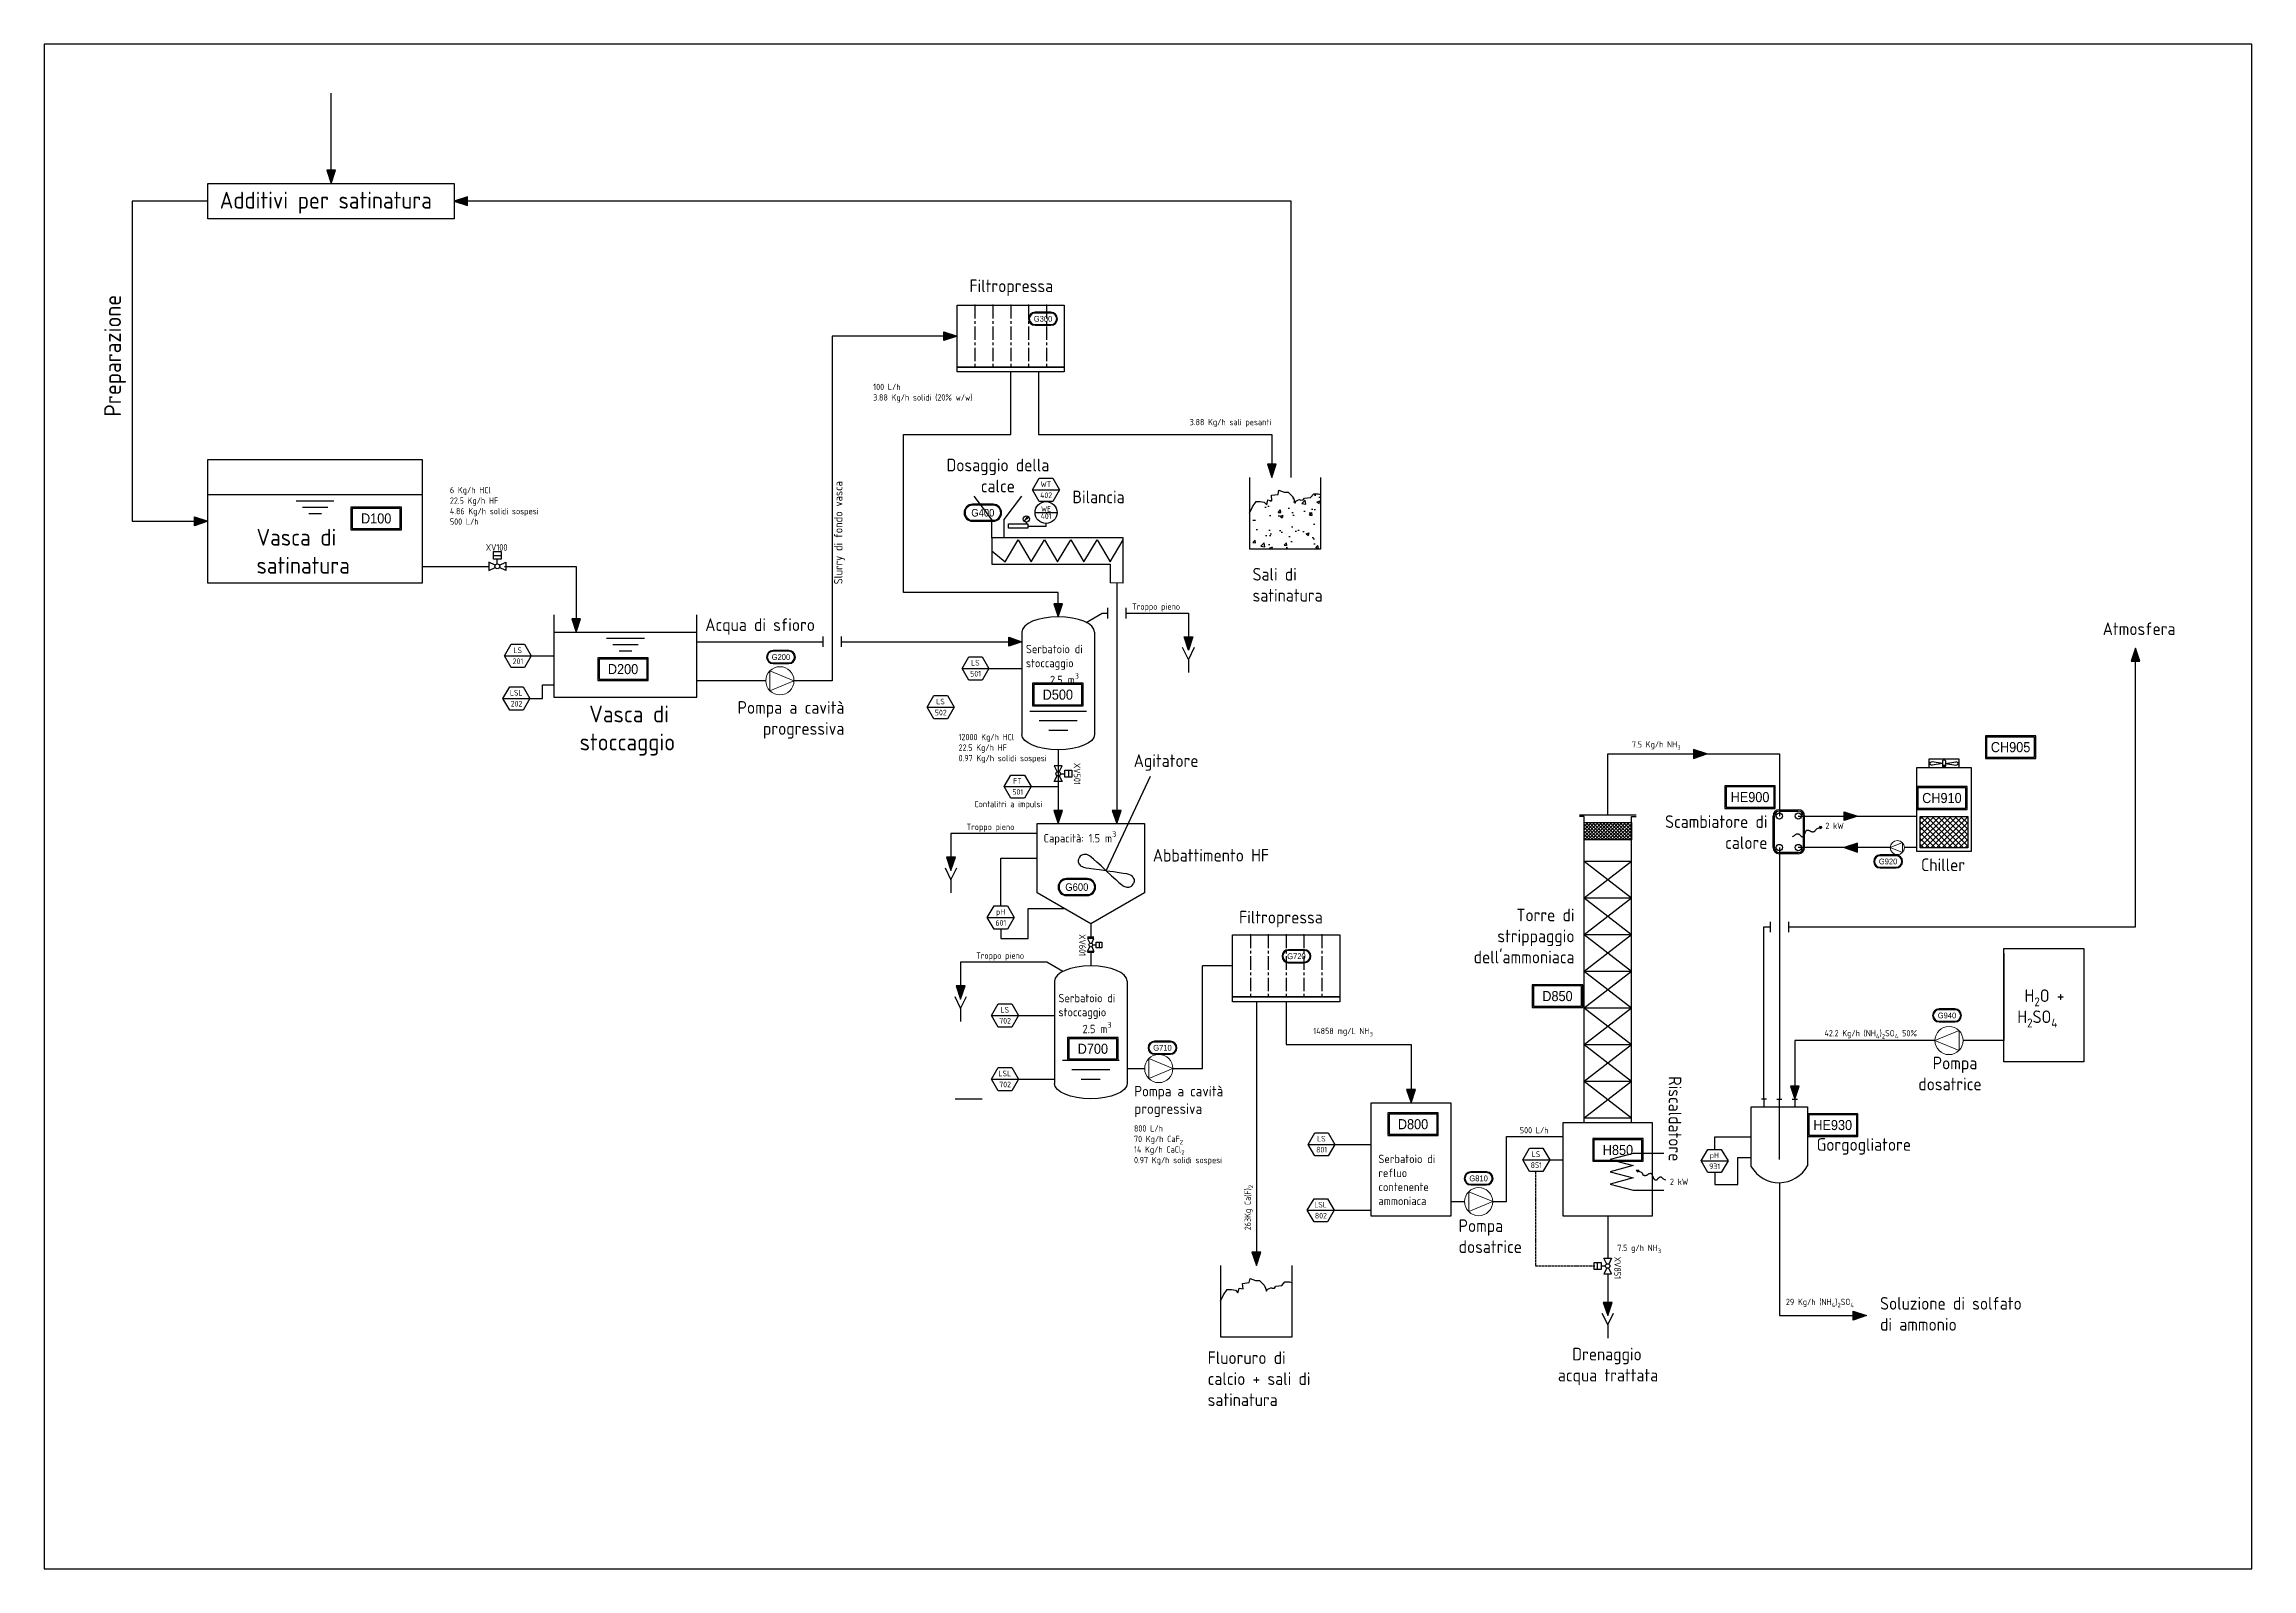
# Model space of a CAD drawing. Header units: millimetres. Extents: x 926 to 6176, y -489 to 3136.
import ezdxf
from ezdxf.enums import TextEntityAlignment as Align

# ---------------------------------------------------------------- set-up
doc = ezdxf.new("R2010")
doc.units = ezdxf.units.MM
doc.linetypes.add('AM_ISO02W050', pattern=[7.5, 6, -1.5])
doc.linetypes.add('CENTER', pattern=[50.8, 31.75, -6.35, 6.35, -6.35])
for name, color, linetype in [('5', 6, 'AM_ISO02W050'), ('L8-TESTI', 1, 'Continuous'), ('Tag', 7, 'Continuous')]:
    doc.layers.add(name, color=color, linetype=linetype)
doc.styles.add('ARIAL_090', font='arial.ttf', dxfattribs={"width": 0.9})
doc.styles.get("Standard").update_dxf_attribs({"font": 'ISOCP.SHX'})

msp = doc.modelspace()

# ---------------------------------------------------------------- texts
for s, width, insert, char_height, attachment_point in [('Additivi per satinatura', 572.456, (1343.9, 2785.4), 40, 1), ('Filtropressa', 268.097, (3126.7, 2576.7), 30, 1), ('\\A1;100 L/h\\P3.88 Kg/h solidi (20% w/w)', 247.874, (2897.9, 2328.9), 15, 1), ('\\A1;3.88 Kg/h sali pesanti', 227.899, (3650.5, 2245.3), 15, 1), ('\\pxqc;Dosaggio della calce', 268.097, (3328.4, 2150.7), 30, 3), ('\\A1;6 Kg/h HCl\\P22.5 Kg/h HF\\P4.86 Kg/h solidi sospesi\\P500 L/h', 239.34, (1891.3, 2083.6), 15, 1), ('\\pxr2.93655,qc;Bilancia', 268.097, (3611.7, 2074.8), 30, 3), ('Vasca di satinatura', 268.097, (1431.4, 1984), 40, 1), ('Sali di satinatura', 268.097, (3800, 1891), 30, 1), ('Troppo pieno', 268.097, (3627.6, 1806.7), 15, 3), ('Acqua di sfioro', 268.097, (2498.5, 1771.1), 30, 1), ('Atmosfera', 268.097, (5821.7, 1761.4), 30, 1), ('\\A1;Serbatoio di                 stoccaggio\\P     2.5 m{\\H0.7x;\\S3^ ;}', 150.69, (3261, 1708.2), 20, 1), (' Vasca di stoccaggio', 353.894, (2199.8, 1563.8), 40, 1), ('\\pxqr;Pompa a cavità progressiva', 268.097, (2561.3, 1574.3), 30, 1), ('\\A1;12000 Kg/h HCl\\P22.5 Kg/h HF\\P0.97 Kg/h solidi sospesi', 263.707, (3100.9, 1496.4), 15, 1), ('\\A1;7.5 Kg/h NH{\\H0.7x;\\S^ 3;}', 207.464, (4702.2, 1479.1), 15, 1), ('Agitatore', 268.097, (3517.4, 1447.8), 30, 1), ('Contalitri a impulsi', 268.097, (3138.6, 1337.1), 15, 1), ('Troppo pieno', 268.097, (3120.1, 1282.8), 15, 1), ('\\A1;Capacità: 1.5 m{\\H0.7x;\\S3^ ;}', 207.464, (3303, 1265.1), 20, 1), ('\\pxqr;Scambiatore di calore', 248.637, (4775.8, 1302.9), 30, 1), ('\\A1;2 kW', 207.464, (5162.2, 1285.4), 15, 1), ('Abbattimento HF', 336.967, (3562.9, 1222.9), 30, 1), ('Chiller', 110.398, (5389.8, 1200.2), 30, 1), ('Filtropressa', 268.097, (3767.9, 1075.7), 30, 1), ("\\pxqr;Torre di strippaggio dell'ammoniaca", 268.097, (4297.5, 1080.9), 30, 1), ('Troppo pieno', 268.097, (3143, 976.8), 15, 1), ('\\A1;Serbatoio di                 stoccaggio\\P     2.5 m{\\H0.7x;\\S3^ ;}', 150.69, (3338.5, 878.3), 20, 1), ('\\A1; H{\\H0.7x;\\S^ 2;}O + \\PH{\\H0.7x;\\S^ 2;}SO{\\H0.7x;\\S^ 4;}', 268.097, (5618.7, 889.1), 30, 1), ('\\A1;14858 mg/L NH{\\H0.7x;\\S^ 3;}', 207.464, (3944.5, 797.6), 15, 1), ('\\A1;42.2 Kg/h (NH{\\H0.7x;\\S^ 4;}){\\H0.7x;\\S^ 2;}SO{\\H0.7x;\\S^ 4;} 50%', 232.49, (5160.1, 792.3), 15, 1), ('  Pompa\\Pdosatrice', 268.097, (5383.2, 729), 30, 1), ('Pompa a cavità progressiva', 268.097, (3518.7, 659.6), 25, 1), ('\\A1;800 L/h\\P70 Kg/h CaF{\\H0.7x;\\S^ 2;}\\P14 Kg/h CaCl{\\H0.7x;\\S^ 2;}\\P0.97 Kg/h solidi sospesi', 227.899, (3518.1, 565.9), 15, 1), ('\\A1;500 L/h', 227.899, (4435.6, 561.7), 15, 1), ('\\pxql;Gorgogliatore', 248.637, (5141.4, 535.2), 30, 1), ('Serbatoio di refluo contenente ammoniaca', 153.972, (4099.3, 496), 20, 1), ('\\A1;2 kW', 207.464, (4792.6, 439.1), 15, 1), ('Pompa\\Pdosatrice', 268.097, (4290, 342.2), 30, 1), ('\\A1;7.5 g/h NH{\\H0.7x;\\S^ 3;}', 207.464, (4667.4, 282), 15, 1), ('Soluzione di solfato \\Pdi ammonio', 395.914, (5292.2, 157.5), 30, 1), ('\\A1;29 Kg/h (NH{\\H0.7x;\\S^ 4;}){\\H0.7x;\\S^ 2;}SO{\\H0.7x;\\S^ 4;}', 207.464, (5068.4, 153.5), 15, 1), ('Fluoruro di\\Pcalcio + sali di satinatura', 268.097, (3693.2, 28.4), 30, 1), ('  Drenaggio acqua trattata', 268.097, (4526, 36.9), 30, 1)]:
    msp.add_mtext_dynamic_manual_height_columns(s, width=width, gutter_width=12.5, heights=[0], dxfattribs=dict(insert=insert, char_height=char_height, attachment_point=attachment_point))
at = {"attachment_point": 1}
for s, width, insert, char_height, rotation in [('Preparazione', 268.097, (1069.1, 2250.7), 40, 90), ('Slurry di fondo vasca', 426.691, (2804.8, 1852.1), 20, 90), ('Riscaldatore', 268.097, (4819.6, 682.4), 30, 270), ('\\A1;263Kg Ca(F){\\H0.7x;\\S^ 2;}', 207.464, (3781, 316.3), 15, 90)]:
    msp.add_mtext_dynamic_manual_height_columns(s, width=width, gutter_width=12.5, heights=[0], dxfattribs=dict(at, insert=insert, char_height=char_height, rotation=rotation))

# ---------------------------------------------------------------- blocks, each defined once
blk = doc.blocks.new('Vasca di decantazione')
for p, q in [((2138.6, 1796.8), (2478.6, 1796.8)), ((2263.6, 1781.8), (2353.6, 1781.8)), ((2278.6, 1766.8), (2338.6, 1766.8)), ((2293.6, 1751.8), (2323.6, 1751.8))]:
    blk.add_line(p, q)
blk.add_lwpolyline([(2138.6, 1838), (2138.6, 1641.8), (2478.6, 1641.8), (2478.6, 1838)])
blk = doc.blocks.new('Filtropressa')
blk.add_line((3419.6, 1547.6), (3674.5, 1547.6))
at = {"linetype": 'CENTER'}
for p, q in [((3462.1, 1547.6), (3462.1, 1400.4)), ((3504.6, 1547.6), (3504.6, 1400.4)), ((3547.1, 1547.6), (3547.1, 1400.4)), ((3589.6, 1547.6), (3589.6, 1400.4)), ((3632, 1547.6), (3632, 1400.4))]:
    blk.add_line(p, q, dxfattribs=at)
for points in [[(3419.6, 1547.6), (3674.5, 1547.6), (3674.5, 1400.4), (3419.6, 1400.4)], [(3419.6, 1400.4), (3674.5, 1400.4), (3674.5, 1388.9), (3419.6, 1388.9)]]:
    blk.add_lwpolyline(points, close=True)
for p in [(3462.1, 1547.6), (3504.6, 1547.6), (3547.1, 1547.6), (3589.6, 1547.6), (3632, 1547.6)]:
    blk.add_point(p)
blk = doc.blocks.new('Screw conveyor')
blk.add_line((6875.7, 156), (6907, 156.2))
for points in [[(7158.7, 263.7), (7158.7, 306.8), (7116.8, 362.4)], [(7188.2, 263.7), (7188.2, 306.8), (7230.1, 362.4)], [(6875.7, 156), (6875.7, 263.7), (7188.2, 263.7), (7188.2, 201.2), (6907, 201.2), (6907, 156.2)], [(7188.2, 232.4), (7157, 206.6), (7125.7, 258.5), (7094.5, 206.6), (7063.2, 258.5), (7032, 206.6), (7000.7, 258.5), (6969.5, 206.3), (6938.2, 258.5), (6907, 206.3), (6875.7, 258.5), (6875.7, 258.5), (6875.7, 258.5), (6875.7, 258.5), (6875.7, 258.5), (6875.7, 258.5), (6875.7, 258.5), (6875.7, 258.5), (6875.7, 258.5), (6875.7, 258.5), (6875.7, 258.5)]]:
    blk.add_lwpolyline(points)
blk = doc.blocks.new('Stirrer')
blk.add_line((3949.5, 1345.6), (3949.5, 1593.6))
for points in [[(3949.5, 1345.6), (3933.2, 1351.1), (3920.4, 1355.1), (3910.6, 1358), (3903.3, 1359.9), (3898, 1360.9), (3894.3, 1361.2), (3891.5, 1361), (3889.2, 1360.3), (3887, 1359.4), (3884.9, 1358.2), (3882.9, 1356.8), (3881.2, 1355.1), (3879.8, 1353.1), (3878.8, 1350.9), (3878.3, 1348.4), (3878.3, 1345.6)], [(3949.5, 1345.6), (3933.2, 1340.2), (3920.4, 1336.1), (3910.6, 1333.2), (3903.3, 1331.4), (3898, 1330.3), (3894.3, 1330), (3891.5, 1330.3), (3889.2, 1331), (3887, 1331.9), (3884.9, 1333.1), (3882.9, 1334.5), (3881.2, 1336.2), (3879.8, 1338.2), (3878.8, 1340.4), (3878.3, 1342.9), (3878.3, 1345.6)], [(3949.5, 1345.6), (3965.8, 1351.1), (3978.6, 1355.1), (3988.4, 1358), (3995.7, 1359.9), (4001, 1360.9), (4004.8, 1361.2), (4007.6, 1361), (4009.9, 1360.3), (4012.1, 1359.4), (4014.2, 1358.2), (4016.1, 1356.8), (4017.9, 1355.1), (4019.2, 1353.1), (4020.2, 1350.9), (4020.8, 1348.4), (4020.7, 1345.6)], [(3949.5, 1345.6), (3965.8, 1340.2), (3978.6, 1336.1), (3988.4, 1333.2), (3995.7, 1331.4), (4001, 1330.3), (4004.8, 1330), (4007.6, 1330.3), (4009.9, 1331), (4012.1, 1331.9), (4014.2, 1333.1), (4016.1, 1334.5), (4017.9, 1336.2), (4019.2, 1338.2), (4020.2, 1340.4), (4020.8, 1342.9), (4020.7, 1345.6)]]:
    blk.add_lwpolyline(points)
blk = doc.blocks.new('Stripping tower')
h = blk.add_hatch()
h.set_pattern_fill('_U', color=256, scale=5.75, angle=45, style=0, double=1, pattern_type=0)
h.set_pattern_definition([(45, (-3935.063, 2852.4346), (-4.065864, 4.065864), []), (135, (-3935.063, 2852.4346), (-4.065864, -4.065864), [])])
h.paths.add_polyline_path([(5495.7, 1803.5), (5383.2, 1803.5), (5383.2, 1762.5), (5495.7, 1762.5)])
for p, q in [((5372, 1822), (5507, 1822)), ((5383.2, 1818.2), (5372, 1818.2)), ((5383.2, 1090.5), (5383.2, 1818.2)), ((5495.7, 1090.5), (5495.7, 1818.2)), ((5495.7, 1818.2), (5507, 1818.2)), ((5383.2, 1711.3), (5495.7, 1711.3)), ((5383.2, 1711.3), (5495.7, 1624.1)), ((5383.2, 1624.1), (5495.7, 1711.3)), ((5383.2, 1624.1), (5495.7, 1624.1)), ((5383.2, 1624.1), (5495.7, 1536.9)), ((5383.2, 1536.9), (5495.7, 1624.1)), ((5383.2, 1624.1), (5495.7, 1624.1)), ((5383.2, 1536.9), (5495.7, 1536.9)), ((5383.2, 1536.9), (5495.7, 1449.8)), ((5383.2, 1449.8), (5495.7, 1536.9)), ((5383.2, 1536.9), (5495.7, 1536.9)), ((5383.2, 1449.8), (5495.7, 1449.8)), ((5383.2, 1449.8), (5495.7, 1362.6)), ((5383.2, 1362.6), (5495.7, 1449.8)), ((5383.2, 1449.8), (5495.7, 1449.8)), ((5383.2, 1362.6), (5495.7, 1362.6)), ((5383.2, 1362.6), (5495.7, 1275.4)), ((5383.2, 1275.4), (5495.7, 1362.6)), ((5383.2, 1362.6), (5495.7, 1362.6)), ((5383.2, 1275.4), (5495.7, 1275.4)), ((5383.2, 1275.4), (5495.7, 1275.4)), ((5383.2, 1275.4), (5495.7, 1188.3)), ((5383.2, 1188.3), (5495.7, 1275.4)), ((5383.2, 1275.4), (5495.7, 1275.4)), ((5383.2, 1188.3), (5495.7, 1188.3)), ((5383.2, 1188.3), (5495.7, 1188.3)), ((5383.2, 1188.3), (5495.7, 1188.3)), ((5383.2, 1188.3), (5495.7, 1101.1)), ((5383.2, 1101.1), (5495.7, 1188.3)), ((5383.2, 1188.3), (5495.7, 1188.3)), ((5383.2, 1101.1), (5495.7, 1101.1))]:
    blk.add_line(p, q)
for points in [[(5383.2, 1803.5), (5495.7, 1803.5), (5495.7, 1762.5), (5383.2, 1762.5)], [(5333.5, 1090.5), (5545.5, 1090.5), (5545.5, 867.8), (5333.5, 867.8)]]:
    blk.add_lwpolyline(points, close=True)
blk = doc.blocks.new('Gorgogliatore')
for p, q in [((5516.1, 1424), (5504.1, 1424)), ((5510.1, 1424), (5510.1, 1405.8)), ((5540.8, 1424), (5552.8, 1424)), ((5546.8, 1281), (5546.8, 1424)), ((5577.6, 1424), (5589.6, 1424)), ((5583.6, 1424), (5583.6, 1405.8))]:
    blk.add_line(p, q)
blk.add_lwpolyline([(5480, 1263.7), (5480, 1405.8), (5613.7, 1405.8), (5613.7, 1266)])
blk.add_arc((5546.2, 1302.4), 76.6, 210.2603, 331.6754)
blk = doc.blocks.new('Serbatoio stoccaggio')
for p, q in [((4065.8, 1399.6), (4065.8, 1345.6)), ((4104.2, 1399.6), (4104.2, 1345.6))]:
    blk.add_line(p, q)
blk.add_ellipse((4085, 1399.6), major_axis=(-19.2, 0), ratio=0.422356, start_param=3.141593, end_param=6.283185)
at = {"extrusion": (0, 0, -1)}
blk.add_ellipse((4085, 1345.6), major_axis=(-19.2, 0), ratio=0.422356, start_param=3.141593, end_param=6.283185, dxfattribs=at)
blk = doc.blocks.new('SC-PIASTRE')
for p, q in [((-12.5, 5), (-12.5, 30)), ((-11.5, 5), (-11.5, 30)), ((-7.5, 34.9), (7.5, 34.9)), ((-7.5, 33.9), (7.5, 33.9)), ((11.5, 5), (11.5, 30)), ((12.5, 5), (12.5, 30)), ((7.5, 1), (-7.5, 1)), ((7.5, 0), (-7.5, 0))]:
    blk.add_line(p, q)
for centre in [(-7.5, 30), (7.5, 30), (-7.5, 5), (7.5, 5)]:
    blk.add_circle(centre, 2.5)
for centre, radius, start, end in [((-7.5, 30), 4.96, 90, 180), ((-7.5, 30), 3.96, 90, 180), ((7.5, 30), 4.96, 0, 90), ((7.5, 30), 3.96, 0, 90), ((-7.5, 5), 4.96, 180, 270), ((-7.5, 5), 3.96, 180, 270), ((7.5, 5), 4.96, 270, 0), ((7.5, 5), 3.96, 270, 0)]:
    blk.add_arc(centre, radius, start, end)
blk = doc.blocks.new('Drain')
for p, q in [((4270.9, 67.6), (4284.6, 39.3)), ((4284.6, 39.3), (4298.3, 67.6)), ((4284.6, 39.3), (4284.6, 8.3))]:
    blk.add_line(p, q)
blk = doc.blocks.new('Chiller')
h = blk.add_hatch()
h.set_pattern_fill('ANSI37', color=256, scale=3)
h.set_pattern_definition([(45, (-10860.534, -2871.136), (-6.735192, 6.735192), []), (135, (-10860.534, -2871.136), (-6.735192, -6.735192), [])])
h.paths.add_polyline_path([(5373.8, 1518.9), (5373.8, 1443.9), (5486.8, 1443.9), (5486.8, 1518.9)])
for p, q in [((5426.8, 1644.8), (5402, 1648.6)), ((5426.8, 1644.8), (5402.1, 1640.6)), ((5433.9, 1644.8), (5458.6, 1648.6)), ((5433.9, 1644.8), (5458.6, 1640.6))]:
    blk.add_line(p, q)
for points in [[(5365.4, 1635.4), (5495.1, 1635.4), (5495.1, 1435.6), (5365.4, 1435.6)], [(5394.3, 1635.4), (5466.3, 1635.4), (5466.3, 1654.7), (5394.3, 1654.7)], [(5373.8, 1518.9), (5486.8, 1518.9), (5486.8, 1443.9), (5373.8, 1443.9)]]:
    blk.add_lwpolyline(points, close=True)
for points in [[(5426.8, 1651.1), (5426.8, 1638.6)], [(5433.9, 1651.1), (5433.9, 1638.6)]]:
    blk.add_lwpolyline(points)
for centre, major_axis, ratio, start_param, end_param in [((5402.1, 1644.6), (-5.16, -0.05), 0.775352, 4.712389, 7.853982), ((5430.3, 1651.1), (-3.53, 0), 0.348901, 3.141593, 6.283185), ((5430.3, 1638.6), (-3.53, 0), 0.348901, 3.141593, 6.283185), ((5458.7, 1644.6), (-5.16, -0.05), 0.775352, 1.542412, 4.712389)]:
    blk.add_ellipse(centre, major_axis=major_axis, ratio=ratio, start_param=start_param, end_param=end_param)
at = {"extrusion": (0, 0, -1)}
blk.add_ellipse((5430.3, 1638.6), major_axis=(-3.53, 0), ratio=0.348901, start_param=3.141593, end_param=6.283185, dxfattribs=at)
blk = doc.blocks.new('Tag_block')
at = {"color": 0, "linetype": 'ByBlock', "lineweight": -2}
blk.add_attdef('#(TargetObject.Tag)', text='', height=2.5, dxfattribs=at).set_placement((0, 0), align=Align.MIDDLE_CENTER)
at = {"flags": 1}
blk.add_attdef('TYPE', (-7.26, -6.52), '', height=2.5, dxfattribs=at)
blk = doc.blocks.new('STICKER Equipment Name')
at = {"layer": 'L8-TESTI', "color": 5}
for points in [[(-20, 9), (-20, -9), (20, -9), (20, 9)], [(-19, 8), (-19, -8), (19, -8), (19, 8)]]:
    blk.add_lwpolyline(points, close=True, dxfattribs=at)
at = {"color": 7, "style": 'ARIAL_090', "width": 0.9}
blk.add_attdef('#(TARGETOBJECT.TAG)', text='', height=8, dxfattribs=at).set_placement((0, 0), align=Align.MIDDLE_CENTER)
for tag, p, height, flags in [('CAP.(TANK L)', (0, 0), 2.5, 1), ('Q(m3/h)', (0, 0), 2.5, 1), ('CONNECTIONTYPE', (0, 0), 2.5, 1), ('FLUID', (0, 0), 2.5, 1), ('UNIT', (0, 0), 2.5, 1), ('SKID', (0, 0), 2.5, 1), ('MATERIAL', (0, 0), 2.5, 1), ('SEAL_MAT', (0, 0), 2.5, 1), ('POWER_KW', (0, 0), 2.5, 1), ('PN_bar', (0, 0), 2.5, 1), ('ACT_NO_NC', (0, 0), 2.5, 1), ('SIZE', (0, 0), 2.5, 1), ('SUPPLIER', (0, 0), 2.5, 1), ('BRAND', (0, 0), 2.5, 1), ('MODEL', (0, 0), 2.5, 1), ('NOTES', (0, 0), 2.5, 1), ('DATASHEET', (0, 0), 2.5, 1), ('TYPE', (-13.2, -7.2), 0.956, 5), ('DESCRIPTION', (-5.8, -7.2), 1.12, 1)]:
    blk.add_attdef(tag, p, '', height=height, dxfattribs=dict(flags=flags))
blk = doc.blocks.new('STICKER Moving Machine')
at = {"layer": 'L8-TESTI', "color": 5}
for points in [[(-3.27, -2.43), (3.02, -2.43, 1), (3.02, 2.72), (-3.27, 2.72, 1)], [(-3.27, -2.15), (3.02, -2.15, 1), (3.02, 2.43), (-3.27, 2.43, 1)]]:
    blk.add_lwpolyline(points, format="xyb", close=True, dxfattribs=at)
at = {"color": 7, "style": 'ARIAL_090', "width": 0.9}
blk.add_attdef('#(TARGETOBJECT.TAG)', text='', height=2.29, dxfattribs=at).set_placement((-0.13, 0.14), align=Align.MIDDLE_CENTER)
for tag, p, height, flags in [('SKID', (0, 0), 2.5, 1), ('SEAL_MAT', (0, 0), 2.5, 1), ('ACT_NO_NC', (0, 0), 2.5, 1), ('SIZE', (0, 0), 2.5, 1), ('SUPPLIER', (0, 0), 2.5, 1), ('CAP.(TANK L)', (0, 0), 2.5, 1), ('Q(m3/h)', (0, 0), 2.5, 1), ('CONNECTIONTYPE', (0, 0), 2.5, 1), ('FLUID', (0, 0), 2.5, 1), ('UNIT', (0, 0), 2.5, 1), ('MATERIAL', (0, 0), 2.5, 1), ('POWER_KW', (0, 0), 2.5, 1), ('PN_bar', (0, 0), 2.5, 1), ('BRAND', (0, 0), 2.5, 1), ('MODEL', (0, 0), 2.5, 1), ('NOTES', (0, 0), 2.5, 1), ('DATASHEET', (0, 0), 2.5, 1), ('DESCRIPTION', (-3.65, -1.77), 0.107, 5), ('TYPE', (-3.27, -1.94), 0.1, 1)]:
    blk.add_attdef(tag, p, '', height=height, dxfattribs=dict(flags=flags))
blk = doc.blocks.new('Tag_Instrument')
at = {"layer": 'Tag'}
blk.add_line((-4.3, 0), (4.3, 0), dxfattribs=at)
blk.add_lwpolyline([(-4.3, 0), (-2.15, 3.72), (2.15, 3.72), (4.3, 0), (2.15, -3.72), (-2.15, -3.72)], close=True, dxfattribs=at)
at = {"color": 0, "linetype": 'ByBlock', "lineweight": -2, "width": 0.9}
for tag, p in [('#(TargetObject.Type)', (-0.06, 1.81)), ('#(TargetObject.LoopNumber)', (0.04, -1.7))]:
    blk.add_attdef(tag, text='', height=1.81, dxfattribs=at).set_placement(p, align=Align.MIDDLE_CENTER)
at = {"flags": 1}
for tag, height in [('TYPE', 0.1), ('SKID', 2.5), ('SEAL_MAT', 2.5), ('ACT_NO_NC', 2.5), ('SIZE', 2.5), ('SUPPLIER', 2.5), ('CAP.(TANK L)', 2.5), ('Q(m3/h)', 2.5), ('CONNECTIONTYPE', 2.5), ('DESCRIPTION', 2.5), ('FLUID', 2.5), ('UNIT', 2.5), ('MATERIAL', 2.5), ('POWER_KW', 2.5), ('PN_bar', 2.5), ('BRAND', 2.5), ('MODEL', 2.5), ('NOTES', 2.5), ('DATASHEET', 2.5)]:
    blk.add_attdef(tag, (0, 0), '', height=height, dxfattribs=at)
blk = doc.blocks.new('Ball_Tag')
blk.add_line((-3.62, 0), (3.62, 0))
blk.add_circle((0, 0), 3.62)
at = {"color": 0, "linetype": 'ByBlock', "lineweight": -2, "width": 0.9}
for tag, p in [('#(TargetObject.Type)', (0, 1.2)), ('#(TargetObject.LoopNumber)', (0, -1.2))]:
    blk.add_attdef(tag, text='', height=1.81, dxfattribs=at).set_placement(p, align=Align.MIDDLE_CENTER)
at = {"flags": 1}
for tag, p, height in [('SKID', (0, 0), 2.5), ('SEAL_MAT', (0, 0), 2.5), ('ACT_NO_NC', (0, 0), 2.5), ('SIZE', (0, 0), 2.5), ('SUPPLIER', (0, 0), 2.5), ('CAP.(TANK L)', (0, 0), 2.5), ('Q(m3/h)', (0, 0), 2.5), ('CONNECTIONTYPE', (0, 0), 2.5), ('DESCRIPTION', (0, 0), 2.5), ('FLUID', (0, 0), 2.5), ('UNIT', (0, 0), 2.5), ('MATERIAL', (0, 0), 2.5), ('POWER_KW', (0, 0), 2.5), ('PN_bar', (0, 0), 2.5), ('BRAND', (0, 0), 2.5), ('MODEL', (0, 0), 2.5), ('NOTES', (0, 0), 2.5), ('DATASHEET', (0, 0), 2.5), ('TYPE', (-0.41, -2.97), 0.25)]:
    blk.add_attdef(tag, p, '', height=height, dxfattribs=at)
blk = doc.blocks.new('Valve Ball Pneumatic')
for p, q in [((-1.61, 4.72), (1.63, 4.72)), ((0.01, 1.06), (0.01, 3.1))]:
    blk.add_line(p, q)
for points in [[(-0.93, 0.48), (-3.64, 1.83), (-3.64, -1.82), (-0.93, -0.46)], [(0.95, 0.48), (3.65, 1.83), (3.65, -1.82), (0.95, -0.46)]]:
    blk.add_lwpolyline(points)
blk.add_lwpolyline([(-1.61, 3.1), (-1.61, 6.34), (1.63, 6.34), (1.63, 3.1)], close=True)
blk.add_circle((0.01, 0.01), 1.05)
at = {"flags": 1}
for tag, height in [('TYPE', 0.1), ('SKID', 2.5), ('SEAL_MAT', 2.5), ('ACT_NO_NC', 2.5), ('SIZE', 2.5), ('SUPPLIER', 2.5), ('CAP.(TANK L)', 2.5), ('Q(m3/h)', 2.5), ('FLUID', 2.5), ('UNIT', 2.5), ('MATERIAL', 2.5), ('POWER_KW', 2.5), ('PN_bar', 2.5), ('BRAND', 2.5), ('MODEL', 2.5), ('NOTES', 2.5), ('DATASHEET', 2.5), ('CONNECTIONTYPE', 2.5), ('DESCRIPTION', 2.5)]:
    blk.add_attdef(tag, (0, 0), '', height=height, dxfattribs=at)
blk = doc.blocks.new('Ball Valve with Pneumatic actuator Flanged')
for p, q in [((-4.3, 1.8), (-4.3, -1.8)), ((-1.6, 4.7), (1.6, 4.7)), ((0, 1.1), (0, 3.1)), ((4.4, 1.8), (4.4, -1.8))]:
    blk.add_line(p, q)
for points in [[(-0.9, 0.5), (-3.6, 1.8), (-3.6, -1.8), (-0.9, -0.5)], [(0.9, 0.5), (3.7, 1.8), (3.7, -1.8), (0.9, -0.5)]]:
    blk.add_lwpolyline(points)
blk.add_lwpolyline([(-1.6, 3.1), (-1.6, 6.3), (1.6, 6.3), (1.6, 3.1)], close=True)
blk.add_circle((0, 0), 1.05)
at = {"flags": 1}
for tag, p, height in [('TYPE', (0, 0), 0.1), ('CAP.(TANK L)', (0, 0), 2.5), ('Q(m3/h)', (0, 0), 2.5), ('FLUID', (0, 0), 2.5), ('UNIT', (0, 0), 2.5), ('SKID', (0, 0), 2.5), ('MATERIAL', (0, 0), 2.5), ('SEAL_MAT', (0, 0), 2.5), ('POWER_KW', (0, 0), 2.5), ('PN_bar', (0, 0), 2.5), ('ACT_NO_NC', (0, 0), 2.5), ('SIZE', (0, 0), 2.5), ('SUPPLIER', (0, 0), 2.5), ('BRAND', (0, 0), 2.5), ('MODEL', (0, 0), 2.5), ('NOTES', (0, 0), 2.5), ('DATASHEET', (0, 0), 2.5), ('CONNECTIONTYPE', (0, -0.2), 0.1), ('DESCRIPTION', (0, -0.3), 0.0703)]:
    blk.add_attdef(tag, p, '', height=height, dxfattribs=at)

# ---------------------------------------------------------------- hatches: boundary and pattern name
h = msp.add_hatch(color=256)
h.dxf.hatch_style = 1
h.paths.add_polyline_path([(1608.6, 2805.1), (1619.1, 2836.5), (1598.2, 2836.5), (1608.6, 2805.1)])
h = msp.add_hatch(color=256)
h.dxf.hatch_style = 1
h.paths.add_polyline_path([(1901.6, 2763.3), (1933, 2752.8), (1933, 2773.7), (1901.6, 2763.3)])
h = msp.add_hatch(color=256)
h.dxf.hatch_style = 1
h.paths.add_polyline_path([(3097.5, 2442.2), (3066.1, 2431.8), (3066.1, 2452.7), (3097.5, 2442.2)])
h = msp.add_hatch(color=256)
h.dxf.hatch_style = 1
h.paths.add_polyline_path([(3845.9, 2106.4), (3856.3, 2137.8), (3835.4, 2137.8), (3845.9, 2106.4)])
h = msp.add_hatch()
h.set_pattern_fill('AR-CONC', color=256, scale=0.41)
h.set_pattern_definition([(50, (-322.16, 0), (74.6957, -6.535), [7.8105, -85.9155]), (355, (-322.16, 0), (-14.4498, 78.3333), [6.2484, -68.7326]), (100.4514, (-315.93, -0.545), (60.2459, 71.7983), [6.6379, -73.017]), (46.1842, (-322.16, 20.83), (111.1424, -17.2374), [11.7157, -128.8733]), (96.6356, (-312.9, 19.39), (97.3357, 101.4447), [9.9569, -109.5256]), (351.1842, (-322.16, 20.83), (97.3357, 101.4447), [9.3726, -103.0985]), (21, (-311.74, 15.62), (62.1619, -41.9287), [7.8105, -85.9155]), (326, (-311.74, 15.62), (25.3388, 75.5171), [6.2484, -68.7324]), (71.4514, (-306.56, 12.13), (87.5007, 33.5883), [6.6379, -73.0169]), (37.5, (-322.157, 0), (1.26633, 34.66757), [0, -67.89928, 0, -69.7738, 0, -68.99275]), (7.5, (-322.157, 0), (27.39606, 41.07404), [0, -39.78148, 0, -66.33718, 0, -26.29535]), (327.5, (-345.38, 0), (55.59214, -2.34879), [0, -26.035, 0, -81.2292, 0, -107.7849]), (317.5, (-355.794, 0), (60.73296, 10.42486), [0, -33.8455, 0, -53.9445, 0, -76.5429])])
h.paths.add_polyline_path([(3962.5, 1936.4), (3962.5, 2065.8), (3956.2, 2067.5), (3945.4, 2067.5), (3938, 2058.6), (3923.6, 2057.2), (3920.6, 2052.7), (3915, 2052.3), (3913.1, 2053.1), (3911.7, 2053.6), (3907.8, 2051.9), (3903.2, 2049.7), (3901.6, 2045.1), (3899, 2052.1), (3896.3, 2059.5), (3884.8, 2071), (3875.3, 2071), (3862.7, 2075.6), (3860.5, 2065.9), (3844.9, 2064), (3845.7, 2050.9), (3836.6, 2052.7), (3833.6, 2041.4), (3827.8, 2047.3), (3818.3, 2048.9), (3808.3, 2048.9), (3799.5, 2036.3), (3792.5, 2021.4), (3792.5, 1936.4)])
h = msp.add_hatch(color=256)
h.dxf.hatch_style = 1
h.paths.add_polyline_path([(1315.6, 2001.9), (1284.2, 1991.5), (1284.2, 2012.4), (1315.6, 2001.9)])
h = msp.add_hatch(color=256)
h.dxf.hatch_style = 1
h.paths.add_polyline_path([(3337.9, 1774.6), (3348.3, 1806), (3327.4, 1806), (3337.9, 1774.6)])
h = msp.add_hatch(color=256)
h.dxf.hatch_style = 1
h.paths.add_polyline_path([(2191.4, 1738.7), (2201.8, 1770.1), (2181, 1770.1), (2191.4, 1738.7)])
h = msp.add_hatch(color=256)
h.dxf.hatch_style = 1
h.paths.add_polyline_path([(3251.5, 1715.6), (3220.2, 1705.2), (3220.2, 1726.1), (3251.5, 1715.6)])
h = msp.add_hatch(color=256)
h.dxf.hatch_style = 1
h.paths.add_polyline_path([(3647.5, 1695.8), (3637, 1727.1), (3657.9, 1727.1), (3647.5, 1695.8)])
h = msp.add_hatch(color=256)
h.dxf.hatch_style = 1
h.paths.add_polyline_path([(5899.6, 1700.6), (5889.2, 1669.3), (5910.1, 1669.3), (5899.6, 1700.6)])
h = msp.add_hatch(color=256)
h.dxf.hatch_style = 1
h.paths.add_polyline_path([(4880, 1448.7), (4848.6, 1459.2), (4848.6, 1438.3), (4880, 1448.7)])
h = msp.add_hatch(color=256)
h.dxf.hatch_style = 1
h.paths.add_polyline_path([(3337.9, 1283.3), (3348.3, 1314.7), (3327.4, 1314.7), (3337.9, 1283.3)])
h = msp.add_hatch(color=256)
h.dxf.hatch_style = 1
h.paths.add_polyline_path([(3477, 1283.3), (3487.4, 1314.7), (3466.5, 1314.7), (3477, 1283.3)])
h = msp.add_hatch(color=256)
h.dxf.hatch_style = 1
h.paths.add_polyline_path([(5148, 1276.1), (5153.5, 1275.6), (5153.2, 1275.5), (5152.2, 1275.1), (5150.7, 1274.5), (5148.9, 1273.8)])
h.paths.add_polyline_path([(5148.9, 1273.8), (5150.7, 1274.5), (5152.2, 1275.1), (5153.2, 1275.5), (5153.5, 1275.6), (5150, 1271.1)])
h = msp.add_hatch(color=256)
h.dxf.hatch_style = 1
h.paths.add_polyline_path([(5238.5, 1301.1), (5207.2, 1290.6), (5207.2, 1311.5), (5238.5, 1301.1)])
h = msp.add_hatch(color=256)
h.dxf.hatch_style = 1
h.paths.add_polyline_path([(5207.2, 1226.1), (5238.5, 1215.6), (5238.5, 1236.5), (5207.2, 1226.1)])
h = msp.add_hatch(color=256)
h.dxf.hatch_style = 1
h.paths.add_polyline_path([(3082.8, 1171.9), (3093.2, 1203.2), (3072.3, 1203.2), (3082.8, 1171.9)])
h = msp.add_hatch(color=256)
h.dxf.hatch_style = 1
h.paths.add_polyline_path([(3105.7, 865.9), (3116.2, 897.2), (3095.3, 897.2), (3105.7, 865.9)])
h = msp.add_hatch(color=256)
h.dxf.hatch_style = 1
h.paths.add_polyline_path([(4176.8, 619.4), (4187.3, 650.7), (4166.4, 650.7), (4176.8, 619.4)])
h = msp.add_hatch(color=256)
h.dxf.hatch_style = 1
h.paths.add_polyline_path([(5089.5, 627.6), (5100, 659), (5079.1, 659), (5089.5, 627.6)])
h = msp.add_hatch(color=256)
h.dxf.hatch_style = 1
h.paths.add_polyline_path([(4718.2, 459.4), (4712.6, 458.9), (4713, 458.7), (4714, 458.4), (4715.5, 457.8), (4717.2, 457.1)])
h.paths.add_polyline_path([(4717.2, 457.1), (4715.5, 457.8), (4714, 458.4), (4713, 458.7), (4712.6, 458.9), (4716.1, 454.4)])
h = msp.add_hatch(color=256)
h.dxf.hatch_style = 1
h.paths.add_polyline_path([(3809.1, 232.6), (3819.5, 264), (3798.6, 264), (3809.1, 232.6)])
h = msp.add_hatch(color=256)
h.dxf.hatch_style = 1
h.paths.add_polyline_path([(4644.5, 113.3), (4655, 144.6), (4634.1, 144.6), (4644.5, 113.3)])
h = msp.add_hatch(color=256)
h.dxf.hatch_style = 1
h.paths.add_polyline_path([(5259.6, 113.3), (5228.3, 102.8), (5228.3, 123.7), (5259.6, 113.3)])
at = {"layer": 'Tag', "transparency": 33554687}
h = msp.add_hatch(color=256, dxfattribs=at)
h.dxf.hatch_style = 1
h.paths.add_polyline_path([(3261.3, 2009.5), (3264, 2007.1), (3266.9, 2013.1), (3261.3, 2009.5)])

# ---------------------------------------------------------------- linework, layer by layer
for p, q in [((1608.6, 2805.1), (1608.6, 3020)), ((1315.6, 2065.4), (1825.6, 2065.4)), ((1525.6, 2050.4), (1615.6, 2050.4)), ((1540.6, 2035.4), (1600.6, 2035.4)), ((1555.6, 2020.4), (1585.6, 2020.4)), ((2191.4, 1894.8), (2191.4, 1738.7)), ((3477, 1855.2), (3477, 1283.3)), ((3455, 1796.1), (3455, 1771.1)), ((3499, 1796.1), (3499, 1771.1)), ((2052.8, 1681.8), (2138.6, 1681.8)), ((2777.9, 1728.1), (2777.9, 1703.1)), ((2821.9, 1728.1), (2821.9, 1703.1)), ((3165.7, 1652.2), (3251.5, 1652.2)), ((3270.4, 1550.7), (3405.4, 1550.7)), ((3292.9, 1528.2), (3382.9, 1528.2)), ((3315.4, 1505.7), (3360.4, 1505.7)), ((3337.9, 1458.7), (3337.9, 1283.3)), ((5052.8, 1448.7), (5052.8, 1301.1)), ((3252, 1371), (3337.9, 1371)), ((5097.8, 1301.1), (5379.3, 1301.1)), ((5153.5, 1275.6), (5148, 1276.1)), ((5148, 1276.1), (5150, 1271.1)), ((5153.5, 1275.6), (5150, 1271.1)), ((5052.8, 1226.1), (5052.8, 627.6)), ((5316.6, 1226.1), (5097.8, 1226.1)), ((5379.3, 1226.1), (5350, 1226.1)), ((5030.8, 1049.9), (5030.8, 1024.9)), ((5074.8, 1049.9), (5074.8, 1024.9)), ((5586.5, 975), (5586.5, 767.4)), ((3752.3, 944.7), (3681.1, 944.7)), ((3809.1, 859.7), (3809.1, 232.6)), ((3879.7, 859.7), (3879.7, 758.3)), ((3243.2, 827.1), (3329, 827.1)), ((3879.7, 758.3), (4176.8, 758.3)), ((4176.8, 758.3), (4176.8, 619.4)), ((5422.7, 767.4), (5089.5, 767.4)), ((5089.5, 767.4), (5089.5, 627.6)), ((5586.5, 767.4), (5489.7, 767.4)), ((3347.8, 720.8), (3482.8, 720.8)), ((3370.3, 698.3), (3460.3, 698.3)), ((3243.2, 675.5), (3329, 675.5)), ((3392.8, 675.8), (3437.8, 675.8)), ((4403.7, 384.3), (4403.7, 538.9)), ((4403.7, 538.9), (4538.5, 538.9)), ((3996, 520.6), (4081.8, 520.6)), ((4505.4, 483.7), (4538.5, 483.7)), ((4712.6, 458.9), (4718.2, 459.4)), ((4712.6, 458.9), (4716.1, 454.4)), ((4718.2, 459.4), (4716.1, 454.4)), ((5053.4, 429.4), (5053.4, 113.3)), ((4271.8, 384.3), (4304.3, 384.3)), ((4371.2, 384.3), (4403.7, 384.3)), ((3996, 363.7), (4081.8, 363.7)), ((4644.5, 350), (4644.5, 249.9)), ((4644.5, 213.4), (4644.5, 113.3)), ((5053.4, 113.3), (5228.3, 113.3))]:
    msp.add_line(p, q)
for points in [[(926.3, -488.7), (6176.3, -488.7), (6176.3, 3136.3), (926.3, 3136.3)], [(1619.1, 2836.5), (1598.2, 2836.5), (1608.6, 2805.1)], [(1315.6, 2805.1), (1901.6, 2805.1), (1901.6, 2721.4), (1315.6, 2721.4)], [(1933, 2752.8), (1933, 2773.7), (1901.6, 2763.3)], [(3066.1, 2431.8), (3066.1, 2452.7), (3097.5, 2442.2)], [(1315.6, 2149.1), (1825.6, 2149.1), (1825.6, 1854.8), (1315.6, 1854.8)], [(3856.3, 2137.8), (3835.4, 2137.8), (3845.9, 2106.4)], [(1284.2, 1991.5), (1284.2, 2012.4), (1315.6, 2001.9)], [(3348.3, 1806), (3327.4, 1806), (3337.9, 1774.6)], [(2201.8, 1770.1), (2181, 1770.1), (2191.4, 1738.7)], [(3220.2, 1705.2), (3220.2, 1726.1), (3251.5, 1715.6)], [(3637, 1727.1), (3657.9, 1727.1), (3647.5, 1695.8)], [(5889.2, 1669.3), (5910.1, 1669.3), (5899.6, 1700.6)], [(4848.6, 1459.2), (4848.6, 1438.3), (4880, 1448.7)], [(3348.3, 1314.7), (3327.4, 1314.7), (3337.9, 1283.3)], [(3487.4, 1314.7), (3466.5, 1314.7), (3477, 1283.3)], [(5207.2, 1290.6), (5207.2, 1311.5), (5238.5, 1301.1)], [(5238.5, 1215.6), (5238.5, 1236.5), (5207.2, 1226.1)], [(3093.2, 1203.2), (3072.3, 1203.2), (3082.8, 1171.9)], [(5586.5, 986), (5776.5, 986), (5776.5, 716.7), (5586.5, 716.7)], [(3116.2, 897.2), (3095.3, 897.2), (3105.7, 865.9)], [(4187.3, 650.7), (4166.4, 650.7), (4176.8, 619.4)], [(5100, 659), (5079.1, 659), (5089.5, 627.6)], [(4081.8, 619.4), (4271.8, 619.4), (4271.8, 350), (4081.8, 350)], [(3819.5, 264), (3798.6, 264), (3809.1, 232.6)], [(4655, 144.6), (4634.1, 144.6), (4644.5, 113.3)], [(5228.3, 102.8), (5228.3, 123.7), (5259.6, 113.3)]]:
    msp.add_lwpolyline(points, close=True)
for points in [[(1315.6, 2763.3), (1135.6, 2763.3), (1135.6, 2001.9), (1315.6, 2001.9)], [(3891.4, 2106.4), (3891.4, 2763.3), (1901.6, 2763.3)], [(3097.5, 2442.2), (2799.9, 2442.2), (2799.9, 1622.7), (2709.5, 1622.7)], [(2970, 2208.3), (3224.9, 2208.3), (3224.9, 2357.1)], [(3337.9, 1774.6), (3337.9, 1832.8), (2970, 1832.8), (2970, 2208.3), (3224.9, 2208.3), (3224.9, 2357.1)], [(3290.9, 2357.1), (3290.9, 2208.3), (3845.9, 2208.3), (3845.9, 2106.4)], [(3792.5, 2106.4), (3792.5, 1936.4), (3962.5, 1936.4), (3962.5, 2106.4)], [(3792.5, 2021.4), (3799.5, 2036.3), (3808.3, 2048.9), (3818.3, 2048.9), (3827.8, 2047.3), (3833.6, 2041.4), (3836.6, 2052.7), (3836.6, 2052.7), (3845.7, 2050.9), (3844.9, 2064), (3860.5, 2065.9), (3862.7, 2075.6), (3875.3, 2071), (3884.8, 2071), (3884.8, 2071), (3896.3, 2059.5), (3899, 2052.1), (3901.6, 2045.1), (3903.2, 2049.7), (3907.8, 2051.9), (3907.8, 2051.9), (3911.7, 2053.6), (3911.7, 2053.6), (3913.1, 2053.1), (3915, 2052.3), (3920.6, 2052.7), (3923.6, 2057.2), (3938, 2058.6), (3945.4, 2067.5), (3956.2, 2067.5), (3962.5, 2065.8)], [(3265.9, 1990.6), (3308.9, 1990.6), (3308.9, 1996.6)], [(1825.6, 1894.8), (1983.8, 1894.8)], [(2021, 1894.8), (2191.4, 1894.8)], [(3404.2, 1761.5), (3442.4, 1783.6), (3455, 1783.6)], [(3499, 1783.6), (3647.5, 1783.6), (3647.5, 1695.8)], [(2478.6, 1715.6), (2777.9, 1715.6)], [(2821.9, 1715.6), (3251.5, 1715.6)], [(5074.8, 1037.4), (5899.6, 1037.4), (5899.6, 1669.3)], [(2081.9, 1580.8), (2111.7, 1580.8), (2111.7, 1613.1), (2138.6, 1613.1)], [(2642.5, 1622.7), (2478.6, 1622.7)], [(4644.5, 1304.2), (4644.5, 1448.7), (5052.8, 1448.7)], [(3287.9, 1283.3), (3542.8, 1283.3), (3542.8, 1118.3), (3415.3, 1044.7), (3287.9, 1118.3), (3287.9, 1283.3)], [(5083.7, 1252.5), (5085.5, 1253.2), (5087, 1254), (5088.4, 1254.7), (5089.5, 1255.5), (5090.5, 1256.3), (5091.3, 1257), (5092.1, 1257.6), (5092.8, 1258.1), (5093.4, 1258.5), (5094, 1258.9), (5094.6, 1259.1), (5095.2, 1259.2), (5095.7, 1259.2), (5096.3, 1259.2), (5096.8, 1259.1), (5097.4, 1258.9), (5098, 1258.7), (5098.6, 1258.4), (5099.3, 1258.1), (5099.9, 1257.7), (5100.6, 1257.3), (5101.2, 1256.8), (5101.8, 1256.3), (5102.3, 1255.7), (5102.8, 1255.2), (5103.3, 1254.6), (5103.7, 1254), (5104.2, 1253.5), (5104.6, 1253), (5105, 1252.5), (5105.4, 1252.2), (5105.9, 1252), (5106.4, 1251.9), (5107, 1251.9), (5107.5, 1252), (5108.1, 1252.3), (5108.7, 1252.6), (5109.2, 1252.9), (5109.7, 1253.3), (5110.2, 1253.7), (5110.6, 1254.1), (5111, 1254.6), (5111.4, 1255), (5111.8, 1255.6), (5112.1, 1256.2), (5112.4, 1256.8), (5112.8, 1257.6), (5113.1, 1258.5), (5113.5, 1259.4), (5113.9, 1260.5), (5114.3, 1261.6), (5114.8, 1262.7), (5115.3, 1263.7), (5115.7, 1264.7), (5116.2, 1265.6), (5116.7, 1266.4), (5117.2, 1266.9), (5117.7, 1267.4), (5118.3, 1267.6), (5118.8, 1267.8), (5119.3, 1267.8), (5119.8, 1267.8), (5120.4, 1267.8), (5120.9, 1267.7), (5121.4, 1267.5), (5122, 1267.4), (5122.5, 1267.3), (5123, 1267.1), (5123.5, 1266.9), (5124, 1266.7), (5124.5, 1266.5), (5125, 1266.3), (5125.5, 1266), (5125.9, 1265.7), (5126.4, 1265.4), (5126.9, 1265), (5127.5, 1264.7), (5128.1, 1264.5), (5128.8, 1264.2), (5129.6, 1264), (5130.4, 1263.9), (5131.4, 1263.8), (5132.4, 1263.8), (5133.4, 1263.9), (5134.4, 1264), (5135.3, 1264.2), (5136.1, 1264.5), (5136.7, 1264.8), (5137.2, 1265.2), (5137.5, 1265.8), (5137.8, 1266.4), (5138.1, 1267), (5138.6, 1267.7), (5139.2, 1268.5), (5140.1, 1269.4), (5141.4, 1270.3), (5143, 1271.2), (5144.9, 1272.1), (5146.9, 1273), (5148.9, 1273.8), (5150.7, 1274.5), (5152.2, 1275.1), (5153.2, 1275.5), (5153.5, 1275.6)], [(3287.9, 1259.6), (3287.9, 1259.6), (3082.8, 1259.6), (3082.8, 1171.9)], [(3201.4, 1087.8), (3201.4, 1200.8), (3287.9, 1200.8)], [(3201.4, 1031.9), (3201.4, 1010.2), (3266.4, 1010.2), (3266.4, 1081.5), (3351.6, 1081.5)], [(3415.3, 1044.7), (3415.3, 1013)], [(5016, 627.6), (5016, 1037.4), (5030.8, 1037.4)], [(3349, 931.6), (3310.8, 953.7), (3105.7, 953.7), (3105.7, 865.9)], [(3415.3, 976.5), (3415.3, 944.7), (3415.3, 944.7)], [(3610.5, 700.8), (3681.1, 700.8), (3681.1, 944.7)], [(3501.6, 700.8), (3543.5, 700.8)], [(4899.5, 509.8), (4899.5, 538.4), (4985.9, 538.4)], [(4778.1, 499), (4704.7, 499), (4650.4, 484.5), (4704.7, 469.9), (4650.4, 455.4), (4704.7, 440.8), (4650.4, 426.2), (4704.7, 411.7), (4778.1, 411.7)], [(4899.5, 453.9), (4899.5, 425.3), (4954.2, 425.3), (4954.2, 489), (4985.9, 489)], [(4782.5, 435.7), (4780.7, 436.5), (4779.1, 437.3), (4777.8, 438), (4776.7, 438.8), (4775.7, 439.6), (4774.8, 440.3), (4774.1, 440.9), (4773.4, 441.4), (4772.7, 441.8), (4772.1, 442.1), (4771.6, 442.4), (4771, 442.5), (4770.5, 442.5), (4769.9, 442.5), (4769.4, 442.4), (4768.8, 442.2), (4768.2, 442), (4767.5, 441.7), (4766.9, 441.4), (4766.2, 441), (4765.6, 440.5), (4765, 440.1), (4764.4, 439.6), (4763.8, 439), (4763.3, 438.5), (4762.9, 437.9), (4762.4, 437.3), (4762, 436.7), (4761.6, 436.2), (4761.2, 435.8), (4760.7, 435.5), (4760.3, 435.3), (4759.8, 435.2), (4759.2, 435.2), (4758.6, 435.3), (4758.1, 435.6), (4757.5, 435.8), (4757, 436.2), (4756.4, 436.6), (4756, 437), (4755.5, 437.4), (4755.1, 437.8), (4754.8, 438.3), (4754.4, 438.9), (4754.1, 439.5), (4753.8, 440.1), (4753.4, 440.9), (4753.1, 441.7), (4752.7, 442.7), (4752.3, 443.8), (4751.8, 444.9), (4751.4, 446), (4750.9, 447), (4750.4, 448), (4750, 448.9), (4749.5, 449.7), (4748.9, 450.2), (4748.4, 450.6), (4747.9, 450.9), (4747.4, 451.1), (4746.9, 451.1), (4746.4, 451.1), (4745.8, 451), (4745.3, 450.9), (4744.8, 450.8), (4744.2, 450.7), (4743.7, 450.6), (4743.2, 450.4), (4742.6, 450.2), (4742.1, 450), (4741.6, 449.8), (4741.2, 449.5), (4740.7, 449.3), (4740.3, 449), (4739.8, 448.6), (4739.4, 448.3), (4739, 448), (4738.5, 447.6), (4738.1, 447.3), (4737.6, 447.1), (4737.2, 446.8), (4736.7, 446.6), (4736.1, 446.4), (4735.6, 446.2), (4735.1, 446.1), (4734.5, 446.1), (4733.9, 446), (4733.2, 446), (4732.6, 446.1), (4731.9, 446.2), (4731.2, 446.3), (4730.6, 446.5), (4730, 446.8), (4729.5, 447.1), (4729.1, 447.5), (4728.8, 447.9), (4728.5, 448.4), (4728.4, 449), (4728.2, 449.6), (4727.9, 450.3), (4727.5, 451), (4726.9, 451.8), (4726, 452.7), (4724.8, 453.5), (4723.2, 454.5), (4721.3, 455.4), (4719.2, 456.3), (4717.3, 457.1), (4715.5, 457.8), (4714, 458.4), (4713, 458.7), (4712.6, 458.9)], [(3724.1, 232.6), (3724.1, 62.6), (3894.1, 62.6), (3894.1, 232.6)], [(3724.1, 147.6), (3731, 162.5), (3739.9, 175.1), (3749.9, 175.1), (3759.3, 173.5), (3765.2, 167.6), (3768.2, 178.9), (3768.2, 178.9), (3777.3, 177.1), (3776.4, 190.1), (3792, 192), (3794.3, 201.8), (3806.9, 197.2), (3816.4, 197.2), (3816.4, 197.2), (3827.9, 185.7), (3830.6, 178.3), (3833.1, 171.3), (3834.8, 175.8), (3839.4, 178.1), (3839.4, 178.1), (3843.3, 179.8), (3843.3, 179.8), (3844.7, 179.3), (3846.6, 178.5), (3852.2, 178.8), (3855.1, 183.3), (3869.6, 184.8), (3876.9, 193.7), (3887.7, 193.7), (3894.1, 192)]]:
    msp.add_lwpolyline(points)
at = {"lineweight": 20}
for points in [[(2709.5, 1622.7), (2652.3, 1646.3), (2652.3, 1599.1)], [(5316.6, 1226.1), (5345.2, 1214.3), (5345.2, 1237.9)], [(5422.7, 767.4), (5480, 743.8), (5480, 791)], [(3610.5, 700.8), (3553.2, 724.4), (3553.2, 677.2)], [(4371.2, 384.3), (4314, 407.9), (4314, 360.7)]]:
    msp.add_lwpolyline(points, close=True, dxfattribs=at)
for centre, radius in [((2676, 1622.7), 33.5), ((5333.3, 1226.1), 16.7), ((5456.2, 767.4), 33.5), ((3577, 700.8), 33.5), ((4337.7, 384.3), 33.5)]:
    msp.add_circle(centre, radius, dxfattribs=at)
at = {"layer": '5'}
msp.add_lwpolyline([(4473.2, 455.8), (4473.2, 231.6), (4614.8, 231.6)], dxfattribs=at)
at = {"layer": 'Tag', "ltscale": 0.2}
for p, q in [((3256.8, 2001.8), (3262.7, 2008.3)), ((3266.9, 2013.1), (3261.3, 2009.5)), ((3264, 2007.1), (3261.3, 2009.5)), ((3266.9, 2013.1), (3264, 2007.1))]:
    msp.add_line(p, q, dxfattribs=at)
at = {"layer": 'Tag'}
for p, q in [((3261.9, 1999.8), (3261.9, 1995.7)), ((2017.4, 1580.8), (2081.9, 1580.8)), ((3216.6, 1371), (3281.1, 1371)), ((3092.4, 629.1), (3156.9, 629.1))]:
    msp.add_line(p, q, dxfattribs=at)
at = {"layer": 'Tag', "ltscale": 0.2}
msp.add_lwpolyline([(3265.9, 1985.6), (3219.8, 1985.6), (3219.8, 1995.7), (3265.9, 1995.7)], close=True, dxfattribs=at)
msp.add_circle((3261.9, 2007.4), 7.6, dxfattribs=at)

# ---------------------------------------------------------------- block references
for name, p in [('Filtropressa', (-322.2, 968.3)), ('Vasca di decantazione', (0, -58.1)), ('Chiller', (13.9, -218.5)), ('Stripping tower', (-794.9, -517.8)), ('Drain', (-1201.8, 1110.4)), ('Filtropressa', (332.7, -529.2)), ('Drain', (-1178.9, 804.4)), ('Gorgogliatore', (-494.1, -796.4)), ('Drain', (359.9, 51.8))]:
    msp.add_blockref(name, p)
for name, p, xscale, yscale, zscale, values in [('STICKER Moving Machine', (3302.5, 2482.5), 6, 6, 6, {'#(TARGETOBJECT.TAG)': 'G300'}), ('Tag_Instrument', (3308.9, 2076.5), 7.448044582389183, 7.448044582389183, 7.448044582389183, {'#(TargetObject.Type)': 'WT', '#(TargetObject.LoopNumber)': '402'}), ('Ball_Tag', (3308.9, 2022.7), 7.199999999999998, 7.199999999999998, 7.199999999999998, {'#(TargetObject.Type)': 'WE', '#(TargetObject.LoopNumber)': '401'}), ('STICKER Equipment Name', (1715.9, 2008.7), 3, 3, 3, {'#(TARGETOBJECT.TAG)': 'D100'}), ('STICKER Moving Machine', (3159.6, 2021.1), 7.799999999999999, 7.799999999999999, 7.799999999999999, {'#(TARGETOBJECT.TAG)': 'G400'}), ('Tag_Instrument', (2052.8, 1681.8), 7.448044582389183, 7.448044582389183, 7.448044582389183, {'#(TargetObject.Type)': 'LS', '#(TargetObject.LoopNumber)': '201'}), ('STICKER Moving Machine', (2679.2, 1678.3), 6, 6, 6, {'#(TARGETOBJECT.TAG)': 'G200'}), ('STICKER Equipment Name', (2303, 1650.5), 3, 3, 3, {'#(TARGETOBJECT.TAG)': 'D200'}), ('Tag_Instrument', (3141.2, 1652.2), 7.448044582389183, 7.448044582389183, 7.448044582389183, {'#(TargetObject.Type)': 'LS', '#(TargetObject.LoopNumber)': '501'}), ('Tag_Instrument', (2049.4, 1580.8), 7.448044582389183, 7.448044582389183, 7.448044582389183, {'#(TargetObject.Type)': 'LSL', '#(TargetObject.LoopNumber)': '202'}), ('Tag_Instrument', (3058.3, 1559.9), 7.448044582389183, 7.448044582389183, 7.448044582389183, {'#(TargetObject.Type)': 'LS', '#(TargetObject.LoopNumber)': '502'}), ('STICKER Equipment Name', (3336.9, 1589.8), 3, 3, 3, {'#(TARGETOBJECT.TAG)': 'D500'}), ('STICKER Equipment Name', (5602.6, 1465), 3, 3, 3, {'#(TARGETOBJECT.TAG)': 'CH905'}), ('Tag_Instrument', (3241.3, 1371), 7.448044582389183, 7.448044582389183, 7.448044582389183, {'#(TargetObject.Type)': 'FT', '#(TargetObject.LoopNumber)': '501'}), ('STICKER Equipment Name', (4983, 1346.2), 3, 3, 3, {'#(TARGETOBJECT.TAG)': 'HE900'}), ('STICKER Equipment Name', (5439.3, 1344), 3, 3, 3, {'#(TARGETOBJECT.TAG)': 'CH910'}), ('STICKER Moving Machine', (5312.1, 1192.3), 6, 6, 6, {'#(TARGETOBJECT.TAG)': 'G920'}), ('STICKER Moving Machine', (3383.1, 1131.1), 7.799999999999999, 7.799999999999999, 7.799999999999999, {'#(TARGETOBJECT.TAG)': 'G600'}), ('Tag_Instrument', (3201.2, 1059.9), 7.448044582389183, 7.448044582389183, 7.448044582389183, {'#(TargetObject.Type)': 'pH', '#(TargetObject.LoopNumber)': '601'}), ('STICKER Moving Machine', (3905.1, 967), 6, 6, 6, {'#(TARGETOBJECT.TAG)': 'G720'}), ('STICKER Equipment Name', (4525.1, 873.1), 3, 3, 3, {'#(TARGETOBJECT.TAG)': 'D850'}), ('Tag_Instrument', (3211.2, 827.1), 7.448044582389183, 7.448044582389183, 7.448044582389183, {'#(TargetObject.Type)': 'LS', '#(TargetObject.LoopNumber)': '702'}), ('STICKER Moving Machine', (5452.2, 826.1), 6, 6, 6, {'#(TARGETOBJECT.TAG)': 'G940'}), ('STICKER Equipment Name', (3420.2, 747.8), 3, 3, 3, {'#(TARGETOBJECT.TAG)': 'D700'}), ('STICKER Moving Machine', (3586.5, 749.3), 6, 6, 6, {'#(TARGETOBJECT.TAG)': 'G710'}), ('Tag_Instrument', (3211.2, 675.5), 7.448044582389183, 7.448044582389183, 7.448044582389183, {'#(TargetObject.Type)': 'LSL', '#(TargetObject.LoopNumber)': '702'}), ('STICKER Equipment Name', (4181.6, 568.5), 3, 3, 3, {'#(TARGETOBJECT.TAG)': 'D800'}), ('STICKER Equipment Name', (5179.6, 566.5), 3, 3, 3, {'#(TARGETOBJECT.TAG)': 'HE930'}), ('Tag_Instrument', (3964, 520.6), 7.448044582389183, 7.448044582389183, 7.448044582389183, {'#(TargetObject.Type)': 'LS', '#(TargetObject.LoopNumber)': '801'}), ('STICKER Equipment Name', (4668.9, 507.2), 3, 3, 3, {'#(TARGETOBJECT.TAG)': 'H850'}), ('Tag_Instrument', (4474.5, 483.7), 7.448044582389183, 7.448044582389183, 7.448044582389183, {'#(TargetObject.Type)': 'LS', '#(TargetObject.LoopNumber)': '851'}), ('Tag_Instrument', (4898.6, 481), 7.448044582389183, 7.448044582389183, 7.448044582389183, {'#(TargetObject.Type)': 'pH', '#(TargetObject.LoopNumber)': '931'}), ('STICKER Moving Machine', (4338.3, 438.8), 6, 6, 6, {'#(TARGETOBJECT.TAG)': 'G810'}), ('Tag_Instrument', (3962.2, 363.7), 7.448044582389183, 7.448044582389183, 7.448044582389183, {'#(TargetObject.Type)': 'LSL', '#(TargetObject.LoopNumber)': '802'})]:
    msp.add_blockref(name, p, dxfattribs=dict(xscale=xscale, yscale=yscale, zscale=zscale)).add_auto_attribs(values)
at = {"xscale": -1}
for name, p in [('Screw conveyor', (10368.3, 1699.1)), ('Drain', (7932, 1634.4))]:
    msp.add_blockref(name, p, dxfattribs=at)
ref = msp.add_blockref('Tag_block', (2002.3, 1939.8), dxfattribs=dict(xscale=8, yscale=8, zscale=8))
ref.add_attrib('#(TargetObject.Tag)', 'XV100', dxfattribs={"color": 0, "linetype": 'ByBlock', "lineweight": -2, "height": 16, "width": 0.9}).set_placement((2002.3, 1939.8), align=Align.MIDDLE_CENTER)
for name, p, xscale, yscale, zscale in [('Valve Ball Pneumatic', (2003.9, 1894.7), 5.527364971481572, 5.527364971481572, 5.527364971481572), ('Serbatoio stoccaggio', (-15044.6, -4559.9), 4.5, 4.5, 4.5), ('SC-PIASTRE', (5075.3, 1211.2), 3, 3, 3), ('Serbatoio stoccaggio', (-14967.1, -5389.8), 4.5, 4.5, 4.5)]:
    msp.add_blockref(name, p, dxfattribs=dict(xscale=xscale, yscale=yscale, zscale=zscale))
for name, p, xscale, yscale, zscale, rotation in [('Valve Ball Pneumatic', (3337.8, 1401.7), 5.105566045840531, 5.105566045840531, 5.105566045840531, 270), ('Ball Valve with Pneumatic actuator Flanged', (3415.3, 994.8), 4.183886237824708, 4.183886237824708, 4.183886237824708, 270), ('Valve Ball Pneumatic', (4644.6, 231.2), 5.105566045840531, 5.105566045840531, 5.105566045840531, 89.99999999999999)]:
    msp.add_blockref(name, p, dxfattribs=dict(xscale=xscale, yscale=yscale, zscale=zscale, rotation=rotation))
ref = msp.add_blockref('Tag_block', (3382.8, 1401.3), dxfattribs=dict(xscale=8, yscale=8, zscale=8, rotation=270))
ref.add_attrib('#(TargetObject.Tag)', 'XV501', dxfattribs={"color": 0, "linetype": 'ByBlock', "lineweight": -2, "height": 16, "rotation": 270, "width": 0.9}).set_placement((3382.8, 1401.3), align=Align.MIDDLE_CENTER)
at = {"rotation": 335}
msp.add_blockref('Stirrer', (-696, 1620.5), dxfattribs=at)
ref = msp.add_blockref('Tag_block', (3395.2, 994.1), dxfattribs=dict(xscale=8, yscale=8, zscale=8, rotation=270))
ref.add_attrib('#(TargetObject.Tag)', 'XV601', dxfattribs={"color": 0, "linetype": 'ByBlock', "lineweight": -2, "height": 16, "rotation": 270, "width": 0.9}).set_placement((3395.2, 994.1), align=Align.MIDDLE_CENTER)
ref = msp.add_blockref('Tag_block', (4668, 226.8), dxfattribs=dict(xscale=8, yscale=8, zscale=8, rotation=270))
ref.add_attrib('#(TargetObject.Tag)', 'XV851', dxfattribs={"color": 0, "linetype": 'ByBlock', "lineweight": -2, "height": 16, "rotation": 270, "width": 0.9}).set_placement((4668, 226.8), align=Align.MIDDLE_CENTER)

msp.set_redraw_order([(e.dxf.handle, doc.entitydb.next_handle()) for e in msp.query("TEXT MTEXT ATTDEF DIMENSION ARC_DIMENSION")])  # texts and dimensions are drawn at this point

doc.saveas('drawing.dxf')
